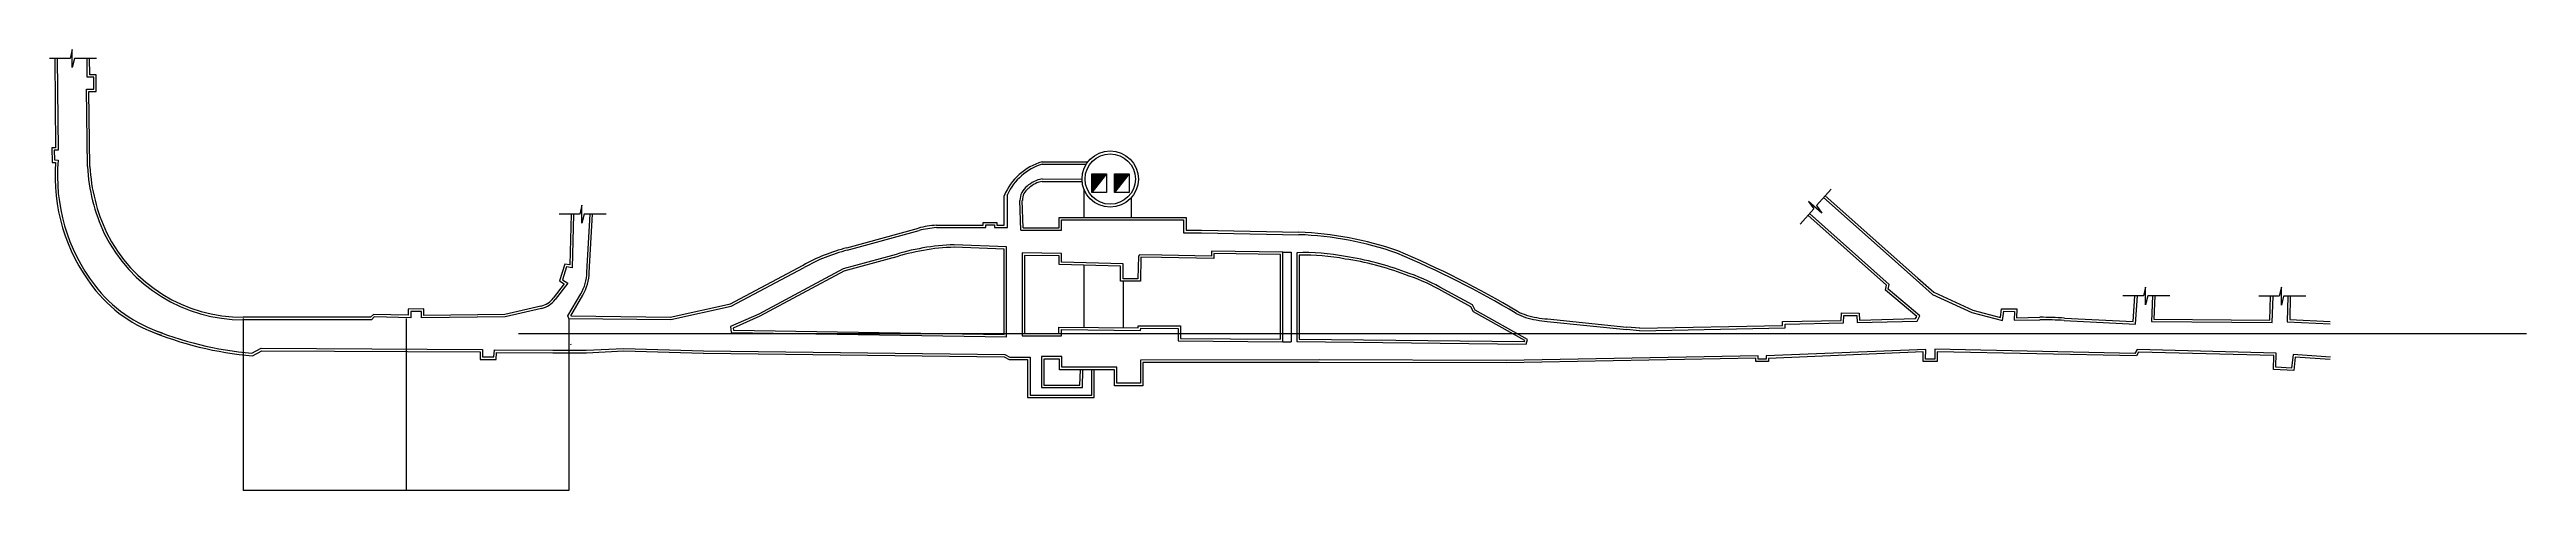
# Model space of a CAD drawing. Header units: inches. Extents: x -63695 to 240366, y -159590 to 36913.
# Drawn here: x -63695 to 240366, y -17187 to 36913 of the extents above; entities that cross this region are included whole.
import ezdxf

# ---------------------------------------------------------------- set-up
doc = ezdxf.new("R2010")
doc.units = ezdxf.units.IN
doc.header["$MEASUREMENT"] = 0
doc.styles.get("Standard").update_dxf_attribs({"font": 'ARIAL.TTF'})
doc.dimstyles.new('ISO-25', dxfattribs={"dimtxt": 2.5, "dimasz": 2.5, "dimexe": 1.25, "dimexo": 0, "dimtad": 1, "dimdec": 0, "dimlfac": 100, "dimtxsty": 'Standard', "dimcen": 2.5, "dimadec": 0, "dimazin": 0, "dimtfac": 1, "dimtdec": 0, "dimtmove": 0, "dimatfit": 3, "dimfxl": 0, "dimarcsym": 0})

# ---------------------------------------------------------------- blocks, each defined once
blk = doc.blocks.new('*D6')
at = {"color": 0, "lineweight": -2}
for p, q in [((292, 732), (298, 754)), ((300, 752), (341, 741)), ((342, 732), (344, 742))]:
    blk.add_line(p, q, dxfattribs=at)
at = {"color": 0}
for points in [[(300, 752), (300, 751), (298, 752)], [(341, 742), (341, 741), (344, 741)]]:
    blk.add_solid(points, dxfattribs=at)
at = {"layer": 'Defpoints', "color": 0}
for p in [(292, 732), (342, 732), (344, 741)]:
    blk.add_point(p, dxfattribs=at)
at = {"color": 0, "insert": (321, 748), "char_height": 2.5, "attachment_point": 5, "rotation": 346.06339}
blk.add_mtext('4768', dxfattribs=at)
blk = doc.blocks.new('*D7')
at = {"color": 0, "lineweight": -2}
for p, q in [((-19930, 3918), (-19930, -17187)), ((70, 3918), (70, -17187)), ((67, -17186), (-19928, -17186))]:
    blk.add_line(p, q, dxfattribs=at)
at = {"color": 0}
for points in [[(-19928, -17186), (-19928, -17187), (-19930, -17186)], [(67, -17186), (67, -17187), (70, -17186)]]:
    blk.add_solid(points, dxfattribs=at)
at = {"layer": 'Defpoints', "color": 0}
for p in [(-19930, 3918), (70, 3918), (-19930, -17186)]:
    blk.add_point(p, dxfattribs=at)
at = {"color": 0, "insert": (-9930, -17184), "char_height": 2.5, "attachment_point": 5}
blk.add_mtext('2000000', dxfattribs=at)
blk = doc.blocks.new('*D8')
at = {"color": 0, "lineweight": -2}
for p, q in [((-39930, 3918), (-39930, -17187)), ((-19930, 3918), (-19930, -17187)), ((-19933, -17186), (-39928, -17186))]:
    blk.add_line(p, q, dxfattribs=at)
at = {"color": 0}
for points in [[(-39928, -17186), (-39928, -17187), (-39930, -17186)], [(-19933, -17186), (-19933, -17187), (-19930, -17186)]]:
    blk.add_solid(points, dxfattribs=at)
at = {"layer": 'Defpoints', "color": 0}
for p in [(-39930, 3918), (-19930, 3918), (-39930, -17186)]:
    blk.add_point(p, dxfattribs=at)
at = {"color": 0, "insert": (-29930, -17184), "char_height": 2.5, "attachment_point": 5}
blk.add_mtext('2000000', dxfattribs=at)
blk = doc.blocks.new('*D41')
at = {"color": 0, "lineweight": -2}
for p, q in [((87694, 12046), (88722, 12046)), ((88721, 12043), (88721, 1064)), ((87694, 1061), (88722, 1061))]:
    blk.add_line(p, q, dxfattribs=at)
at = {"color": 0}
for points in [[(88720, 12043), (88721, 12043), (88721, 12046)], [(88720, 1064), (88721, 1064), (88721, 1061)]]:
    blk.add_solid(points, dxfattribs=at)
at = {"layer": 'Defpoints', "color": 0}
for p in [(87694, 12046), (87694, 1061), (88721, 1061)]:
    blk.add_point(p, dxfattribs=at)
at = {"color": 0, "insert": (88719, 6553), "char_height": 2.5, "attachment_point": 5, "rotation": 90}
blk.add_mtext('1098463', dxfattribs=at)

msp = doc.modelspace()

# ---------------------------------------------------------------- hatches: boundary and pattern name
for points in [[(64245.816, 19377.355), (64245.816, 21665.329), (66056.615, 21665.329)], [(67035.961, 19377.355), (67035.961, 21665.329), (68846.76, 21665.329)]]:
    msp.add_hatch(color=256).paths.add_polyline_path(points)

# ---------------------------------------------------------------- linework, layer by layer
for p, q in [((-59072.547, 33521.449), (-59073.135, 35832.245)), ((-58263.954, 33506.46), (-59072.547, 33521.449)), ((-58766.379, 33815.082), (-58773.135, 35832.321)), ((-57954.612, 33798.025), (-58766.379, 33815.082)), ((-58263.954, 32037.573), (-58263.954, 33506.46)), ((-57968.266, 31756.166), (-57954.612, 33798.025)), ((-59046.383, 22553.191), (-59171.119, 32058.871)), ((-59171.119, 32058.871), (-58263.954, 32037.573)), ((-58867.148, 31758.237), (-57968.266, 31756.166)), ((-58746.409, 22557.128), (-58867.148, 31758.237)), ((58142.342, 23137.036), (63781.052, 23137.036)), ((58142.342, 22837.036), (63573.237, 22837.036)), ((64245.816, 19377.355), (64245.816, 21665.329)), ((64245.816, 21665.329), (66056.615, 21665.329)), ((66056.615, 21665.329), (64245.816, 19377.355)), ((64245.816, 19377.355), (64245.816, 21665.329)), ((64245.816, 21665.329), (66056.615, 21665.329)), ((66056.615, 21665.329), (66056.615, 19377.355)), ((67035.961, 19377.355), (67035.961, 21665.329)), ((67035.961, 21665.329), (68846.76, 21665.329)), ((68846.76, 21665.329), (67035.961, 19377.355)), ((67035.961, 19377.355), (67035.961, 21665.329)), ((67035.961, 21665.329), (68846.76, 21665.329)), ((68846.76, 21665.329), (68846.76, 19377.355)), ((53496.833, 15366.586), (53496.833, 18980.93)), ((53887.042, 15066.586), (53887.042, 19124.103)), ((55532.154, 14736.616), (55423.268, 18394.464)), ((55823.357, 15036.616), (55723.135, 18403.39)), ((58142.342, 21037.779), (63058.735, 21009.519)), ((58142.342, 20737.779), (63070.56, 20737.779)), ((63305.439, 16307.095), (63305.439, 19741.874)), ((64245.816, 19377.355), (64245.816, 19377.355)), ((66056.615, 19377.355), (64245.816, 19377.355)), ((67035.961, 19377.355), (67035.961, 19377.355)), ((68846.76, 19377.355), (67035.961, 19377.355)), ((69093.62, 18731.461), (69093.62, 16307.095)), ((45181.276, 15366.287), (50929.975, 15366.287)), ((50929.975, 15700.8), (52612.787, 15700.8)), ((50929.975, 15366.287), (50929.975, 15700.8)), ((51229.975, 15066.287), (51229.975, 15400.8)), ((51229.975, 15400.8), (52312.787, 15400.8)), ((52312.787, 15400.8), (52312.787, 15066.586)), ((52612.787, 15700.8), (52612.787, 15366.586)), ((52612.787, 15366.586), (53496.833, 15366.586)), ((60249.873, 15036.616), (60249.873, 16307.095)), ((60249.873, 16307.095), (75824.117, 16307.095)), ((60549.873, 14736.616), (60549.873, 16007.095)), ((60549.873, 16007.095), (75524.117, 16007.095)), ((75524.117, 16007.095), (75524.117, 14437.13)), ((75824.117, 16307.095), (75824.117, 14737.13)), ((34160.701, 12573.793), (42959.112, 15001.364)), ((34240.492, 12284.599), (43038.903, 14712.169)), ((45181.276, 15066.287), (51229.975, 15066.287)), ((53493.386, 12430.282), (47357.291, 12658.763)), ((53793.386, 12719.319), (47368.453, 12958.555)), ((52312.787, 15066.586), (53887.042, 15066.586)), ((53493.386, 1963.687), (53493.386, 12430.282)), ((53793.386, 1663.724), (53793.386, 12719.319)), ((55532.154, 14736.616), (60549.873, 14736.616)), ((55823.357, 15036.616), (60249.873, 15036.616)), ((75524.117, 14437.13), (77704.754, 14437.13)), ((75824.117, 14737.13), (77704.754, 14737.13)), ((77704.754, 14437.13), (89658.541, 14191.527)), ((77710.917, 14737.066), (89664.704, 14491.464)), ((87693.78, 12045.691), (78940.77, 12192.849)), ((78940.77, 12192.849), (78940.77, 11573.883)), ((19828.042, 5680.479), (28811.815, 10435.502)), ((19968.383, 5415.329), (28952.156, 10170.352)), ((33739.383, 10019.667), (23366.934, 4462.149)), ((33881.067, 9755.232), (23508.617, 4197.714)), ((39765.065, 11630.995), (33739.383, 10019.667)), ((39842.565, 11341.178), (33816.883, 9729.851)), ((60551.391, 11899.938), (55711.464, 11949.951)), ((55711.464, 11949.951), (55711.464, 1776.663)), ((56005.599, 11646.896), (56005.599, 2076.433)), ((60251.391, 11603.022), (56005.599, 11646.896)), ((60251.391, 10518.047), (60251.391, 11603.022)), ((67786.018, 10335.907), (60251.391, 10518.047)), ((60551.391, 10824.225), (60551.391, 11899.938)), ((68086.018, 10628.204), (60551.391, 10824.225)), ((63305.439, 3154.163), (63305.439, 10444.219)), ((67786.018, 8472.53), (67786.018, 10335.907)), ((68086.018, 8772.53), (68086.018, 10628.204)), ((69987.132, 11551.797), (69919.419, 8772.53)), ((70112.36, 11723.866), (69987.132, 11551.797)), ((72831.223, 11677.676), (70112.36, 11723.866)), ((70284.943, 11420.891), (70219.33, 8472.53)), ((72826.127, 11377.72), (70284.943, 11420.891)), ((79240.77, 11281.369), (72826.127, 11377.72)), ((78940.77, 11573.883), (72831.223, 11677.676)), ((79240.77, 11887.763), (79240.77, 11281.369)), ((87395.969, 11750.656), (79240.77, 11887.763)), ((87395.969, 1363.745), (87395.969, 11750.656)), ((87693.78, 1061.062), (87693.78, 12045.691)), ((89401.185, 11980.42), (89401.185, 1076.526)), ((89708.565, 11689.864), (89701.393, 1376.302)), ((70219.33, 8472.53), (67786.018, 8472.53)), ((69919.419, 8772.53), (68086.018, 8772.53)), ((68086.018, 8472.53), (68086.018, 2767.241)), ((110774.089, 5353.024), (106847.008, 7510.296)), ((111000.591, 5570.885), (106991.449, 7773.235)), ((69.778, 3917.621), (-62.005, 4219.382)), ((69.778, 3917.621), (12569.778, 3778.389)), ((297.494, 4239.982), (12573.727, 4078.363)), ((12504.97, 4071.306), (19903.576, 5708.245)), ((12569.778, 3778.389), (19968.383, 5415.329)), ((23366.934, 4462.149), (19906.668, 2922.667)), ((23488.88, 4188.052), (20230.394, 2738.342)), ((63295.789, 2819.908), (63305.439, 3154.163)), ((111095.792, 4709.291), (110774.089, 5353.024)), ((111322.155, 4927.083), (111000.591, 5570.885)), ((117393.316, 1195.646), (111095.792, 4709.291)), ((117748.081, 1341.226), (111322.155, 4927.083)), ((120164.323, 3554.305), (129903.381, 2541.981)), ((120195.339, 3852.697), (129934.398, 2840.373)), ((11.813, 5.596), (2197.491, 5.596)), ((2197.491, 5.596), (6794.262, 241.276)), ((6794.262, 241.276), (16567.376, -53.997)), ((19906.668, 2922.667), (19992.104, 2195.663)), ((19992.104, 2195.663), (53793.386, 1663.724)), ((20230.394, 2738.342), (20259.408, 2491.456)), ((20259.408, 2491.456), (53493.386, 1963.687)), ((55711.464, 1776.663), (60522.774, 1772.897)), ((56005.599, 2076.433), (60218.27, 2068.287)), ((60208.082, 2853.856), (69944.294, 2746.81)), ((60218.27, 2068.287), (60208.141, 2849.349)), ((60522.774, 1772.897), (60510.958, 2553.875)), ((60510.958, 2553.875), (70240.134, 2442.789)), ((69944.294, 2746.81), (69948.034, 3023.822)), ((69948.034, 3023.822), (75143.897, 2993.704)), ((70240.134, 2442.789), (70250.577, 2724.852)), ((70250.577, 2724.852), (74843.897, 2693.711)), ((74843.897, 2693.711), (74843.897, 1176.315)), ((74843.897, 1176.315), (87693.78, 1061.062)), ((75143.897, 2993.704), (75146.653, 1476.278)), ((75143.897, 1476.303), (87395.969, 1363.745)), ((89401.185, 1076.526), (117580.948, 766.52)), ((89701.393, 1376.302), (117356.488, 1069.008)), ((117356.488, 1069.008), (117393.316, 1195.646)), ((117580.948, 766.52), (117748.081, 1341.226)), ((131486.449, 2417.711), (129903.381, 2541.981)), ((131509.926, 2716.791), (129926.859, 2841.061)), ((11.813, -294.404), (2197.491, -294.404)), ((2212.852, -294.011), (6809.623, -58.331)), ((6785.202, -58.587), (16558.316, -353.86)), ((16563.702, -353.974), (53508.009, -806.4)), ((16567.376, -53.997), (53586.236, -507.336)), ((53508.009, -806.4), (54112.243, -1136.051)), ((53586.236, -507.336), (54188.228, -836.051)), ((54112.243, -1136.051), (56370.412, -1136.051)), ((54188.228, -836.051), (56670.412, -836.051)), ((56370.412, -1136.051), (56370.412, -5790.328)), ((56670.412, -836.051), (56670.412, -5490.328)), ((60583.35, -761.545), (58064.238, -761.545)), ((58064.238, -761.545), (58064.238, -4572.473)), ((60283.35, -1061.545), (58364.238, -1061.545)), ((58364.238, -1061.545), (58364.238, -4272.473)), ((60283.35, -2373.655), (60283.35, -1061.545)), ((67018.158, -2373.655), (60283.35, -2373.655)), ((60583.35, -2073.655), (60583.35, -761.545)), ((67318.158, -2073.655), (60583.35, -2073.655)), ((62800.948, -4272.473), (62844.579, -2373.655)), ((63094.134, -4572.473), (63144.658, -2373.655)), ((63140.041, -2574.602), (63154.504, -2373.655)), ((64247.694, -5490.328), (64247.694, -2373.655)), ((64547.694, -5790.328), (64547.694, -2373.655)), ((67018.158, -4333.451), (67018.158, -2373.655)), ((67318.158, -4033.451), (67318.158, -2073.655)), ((92160.599, -1172.864), (70215.437, -1207.054)), ((70215.437, -1207.054), (70221.652, -4033.451)), ((92161.066, -1472.864), (70515.985, -1506.586)), ((70515.985, -1506.586), (70521.149, -4333.451)), ((115130.865, -1532.243), (92160.19, -1472.864)), ((115131.273, -1232.185), (92160.599, -1172.864)), ((56370.412, -5790.328), (64547.694, -5790.328)), ((56670.412, -5490.328), (64247.694, -5490.328)), ((58064.238, -4572.473), (63094.134, -4572.473)), ((58364.238, -4272.473), (62800.948, -4272.473)), ((70521.149, -4333.451), (67018.158, -4333.451)), ((70221.652, -4033.451), (67318.158, -4033.451))]:
    msp.add_line(p, q)
at = {"color": 1}
msp.add_line((-6121.155, 2054.148), (240366.258, 2054.148), dxfattribs=at)
for points in [[(-57924.235, 35832.245), (-60641.428, 35832.245), (-60904.008, 34712.493), (-60904.008, 36912.818), (-61167.398, 35832.245), (-63694.591, 35832.245)], [(-63040.762, 35829.978), (-62957.89, 24859.181), (-63417.08, 24860.914), (-63388.938, 23063.247), (-62963.73, 23060.848)], [(-62740.77, 35832.245), (-62655.606, 24558.039), (-63112.328, 24559.762), (-63093.571, 23361.585), (-62638.86, 23359.019)], [(155019.89, 19798.739), (153215.493, 17767.166), (153878.331, 16827.253), (152233.207, 18288.415), (152866.213, 17373.912), (151187.989, 15484.397)], [(154085.717, 18746.953), (165456.137, 8648.005), (167453.796, 6873.73), (172299.074, 4652.887), (176051.218, 3662.337), (176200.36, 4805.985), (177499.578, 4785.664), (177479.278, 3698.533), (180642.232, 3760.094)], [(154284.937, 18971.255), (165655.357, 8872.307), (167619.521, 7127.782), (172400.608, 4936.36), (175797.863, 4039.5), (175937.484, 5110.133), (177805.143, 5080.921), (177785.044, 4004.541), (180636.394, 4060.038)], [(342.327, 16721.953), (181.449, 10479.097), (-452.754, 10566.385), (-1090.468, 8535.305), (-504.672, 8175.665), (-1853.221, 6422.278)], [(642.426, 16721.953), (472.711, 10136.181), (-242.483, 10234.616), (-734.179, 8668.593), (-63.684, 8256.954), (-1615.42, 6239.383)], [(4640.785, 16721.953), (1923.591, 16721.953), (1661.012, 15602.202), (1661.012, 17802.527), (1397.621, 16721.953), (-1129.571, 16721.953)], [(2260.064, 9591.098), (2675.757, 16721.953)], [(2559.556, 9573.639), (2976.266, 16721.953)], [(131480.614, 2717.654), (149054.332, 3059.509), (149054.332, 3528.405), (156250.513, 3661.426), (156271.995, 4596.825), (158466.502, 4582.152), (158508.694, 3726.94), (165384.409, 3892.219), (165523.583, 4149.072), (161701.251, 7407.735), (161806.665, 7981.487), (152165.493, 16584.97)], [(131486.449, 2417.711), (131486.449, 2417.711), (149354.332, 2765.288), (149354.332, 3233.9), (156543.826, 3366.796), (156565.139, 4294.858), (158180.844, 4284.055), (158223.472, 3419.997), (165565.376, 3596.483), (165903.09, 4219.755), (162027.587, 7523.748), (162132.189, 8093.08), (152364.714, 16809.273)], [(-62.005, 4219.382), (1520.389, 6927.421)], [(297.494, 4239.982), (1779.41, 6776.067)], [(183631.053, 3663.585), (192380.491, 3210.149), (192599.424, 6691.625)], [(183646.579, 3963.183), (192099.704, 3525.103), (192300.016, 6710.453)], [(196597.782, 6691.625), (193880.589, 6691.625), (193618.01, 5571.873), (193618.01, 7772.198), (193354.619, 6691.625), (190827.426, 6691.625)], [(194451.719, 6691.625), (194325.608, 3551.544), (209167.021, 3422.976), (209264.501, 6670.831)], [(194751.96, 6691.625), (194637.79, 3848.851), (208875.966, 3725.509), (208964.365, 6670.831)], [(213262.859, 6670.831), (210545.666, 6670.831), (210283.086, 5551.079), (210283.086, 7751.404), (210019.696, 6670.831), (207492.503, 6670.831)], [(211054.399, 6670.831), (210998.7, 3492.812), (216272.749, 3257.718)], [(211354.445, 6670.831), (211303.771, 3779.512), (216286.109, 3557.421)], [(-17747, 4278.268), (-17751.144, 5087.341), (-19654.301, 5055.089), (-19655.148, 4315.655), (-23941.731, 4402.81), (-24294.415, 4066.485), (-39910.834, 4065.447)], [(-18045.46, 3976.743), (-18049.585, 4782.24), (-19354.639, 4760.124), (-19355.498, 4009.5), (-23824.189, 4100.359), (-24174.294, 3766.492), (-39910.814, 3765.447)], [(-3298.669, 5148.208), (-7747.024, 4100.382), (-18045.46, 3976.743)], [(-3367.453, 5440.216), (-7783.655, 4399.963), (-17747, 4278.268)], [(-38855.819, -356.397), (-37698.642, 254.852), (-10543.36, 109.109), (-10534.012, -807.824), (-9146.742, -808.063), (-9090.658, 52.731), (-1912.441, 5.596), (-1912.441, 5.596), (273.237, 5.596)], [(216300.248, -820.463), (211717.265, -494.635), (211539.325, -2168.913), (209617.574, -2073.918), (209641.299, -328.393), (192557.552, 97.636), (192310.851, -372.731), (167739.082, 140.458), (167727.448, -1070.636), (166610.611, -1058.991), (166622.245, 117.168), (147030.502, -689.513), (147024.831, -1081.277), (146071.904, -1069.922), (146054.887, -666.802), (115131.273, -1232.185)], [(-38788.235, -663.227), (-37625.033, -45.548), (-10840.333, -189.302), (-10830.969, -1107.773), (-8865.655, -1108.112), (-8809.689, -249.12), (-1913.426, -294.404), (273.237, -294.404)], [(216278.973, -1119.708), (211984.967, -814.424), (211807.682, -2482.544), (209313.668, -2359.261), (209337.296, -620.905), (192736.575, -206.921), (192490.265, -676.543), (168036.153, -165.811), (168024.55, -1373.75), (166307.661, -1355.849), (166319.137, -195.566), (147326.363, -977.585), (147320.467, -1384.822), (145784.156, -1366.514), (145767.508, -972.106), (115130.865, -1532.243)]]:
    msp.add_lwpolyline(points)
for radius in [3452.768, 3085.495]:
    msp.add_circle((66511.474, 21023.649), radius)
for centre, radius, start, end in [((-40687.753, 21437.418), 22335.055, 175.83176333, 217.49093322), ((-40687.753, 21437.418), 22035.055, 174.99707634, 217.49093322), ((-36872.804, 23793.252), 22208.227, 183.20094106, 205.1851385), ((-36872.804, 23793.252), 21908.227, 183.20094106, 205.1851385), ((60139.302, 16230.6), 7189.346, 106.12694726, 157.50788347), ((60197.238, 16187.058), 6960.23, 107.17158709, 155.04064454), ((57587.048, 18389.828), 2163.785, 126.44173925, 179.87725466), ((57587.048, 18389.828), 1863.785, 126.44173925, 179.87725466), ((58752.31, 17479.671), 3610.013, 99.72767639, 132.75173725), ((58752.31, 17479.671), 3310.013, 99.72767639, 132.75173725), ((46253.883, 1919.517), 13490.453, 94.6642687, 104.10711223), ((-39990.877, 22681.436), 18916.158, 206.15673187, 270.24250592), ((-39990.877, 22681.436), 18616.158, 206.15673187, 270.24250592), ((39286.965, -8009.019), 21211.667, 103.96465736, 119.61784212), ((39286.965, -8009.019), 20911.667, 103.96465736, 119.61784212), ((48171.819, -14079.952), 27050.44, 91.70186532, 108.10628258), ((48171.819, -14079.952), 26750.44, 91.70186532, 108.10628258), ((46253.883, 1919.517), 13190.453, 94.6642687, 104.10711223), ((88330.525, -26136.73), 40350.117, 70.63758342, 88.1139214), ((88330.525, -26136.73), 40650.117, 70.63758342, 88.1139214), ((55409.813, -97828.37), 119424.777, 59.23093764, 67.12914262), ((-3211.196, 9675.871), 5471.916, 329.84884554, 359.11231534), ((-3211.196, 9675.871), 5771.916, 329.84884554, 359.11231534), ((90360.081, -13960.93), 25959.066, 78.81280199, 92.11691712), ((90360.081, -13960.93), 25659.066, 78.81280199, 91.45496826), ((90507.531, -22572.399), 34126.197, 69.12373802, 81.83559419), ((90507.531, -22572.399), 34426.197, 69.12373802, 81.83559419), ((55409.813, -97828.37), 119124.777, 59.23093764, 67.12914262), ((94545.312, -15257.768), 25878.874, 61.6128606, 71.67681524), ((94545.312, -15257.768), 26178.874, 61.6128606, 71.67681524), ((-44718.483, 18209.344), 17172.498, 217.12395647, 252.25281789), ((-44718.483, 18209.344), 16872.498, 217.12395647, 252.25281789), ((-3945.82, 7990.385), 2614.923, 282.82729232, 323.07973905), ((-3945.82, 7990.385), 2914.923, 282.82729232, 323.07973905), ((120166.956, 11971.088), 8364.063, 242.85994504, 251.40670097), ((120166.956, 11971.088), 8064.063, 242.85994504, 251.40670097), ((121289.859, 17181.511), 13673.608, 253.90924758, 265.27838614), ((121289.859, 17181.511), 13373.608, 253.90924758, 265.27838614), ((180669.806, -41715.176), 45775.279, 86.26638728, 90.03474141), ((180669.806, -41715.176), 45475.279, 86.26638728, 90.03474141), ((-35250.883, 41487.281), 42298.679, 247.26656731, 265.20286882), ((-35250.883, 41487.281), 41998.679, 247.26656731, 265.07598652)]:
    msp.add_arc(centre, radius, start, end)

# ---------------------------------------------------------------- dimensions: what is measured, and where the dimension line sits
dim = msp.add_linear_dim(base=(88720.558, 1061.062), p1=(87693.78, 12045.691), p2=(87693.78, 1061.062), angle=90, dimstyle='ISO-25', override={"dimfxl": 1.25}, dxfattribs=at)
dim.commit()
dim.dimension.update_dxf_attribs({"geometry": '*D41', "text_midpoint": (88718.656, 6553.377)})
for base, p1, p2, picture, middle in [((-39930.222, -17186.151), (-19930.222, 3917.621), (-39930.222, 3917.621), '*D8', (-29930.222, -17184.249)), ((-19930.222, -17186.151), (69.778, 3917.621), (-19930.222, 3917.621), '*D7', (-9930.222, -17184.249))]:
    dim = msp.add_linear_dim(base=base, p1=p1, p2=p2, dimstyle='ISO-25')
    dim.commit()
    dim.dimension.update_dxf_attribs({"geometry": picture, "text_midpoint": middle})
dim = msp.add_linear_dim(base=(343.814, 740.854), p1=(292.499, 732.038), p2=(341.627, 732.038), angle=346.06338523, dimstyle='ISO-25')
dim.commit()
dim.dimension.update_dxf_attribs({"geometry": '*D6', "text_midpoint": (321.133, 748.441)})

doc.saveas('drawing.dxf')
